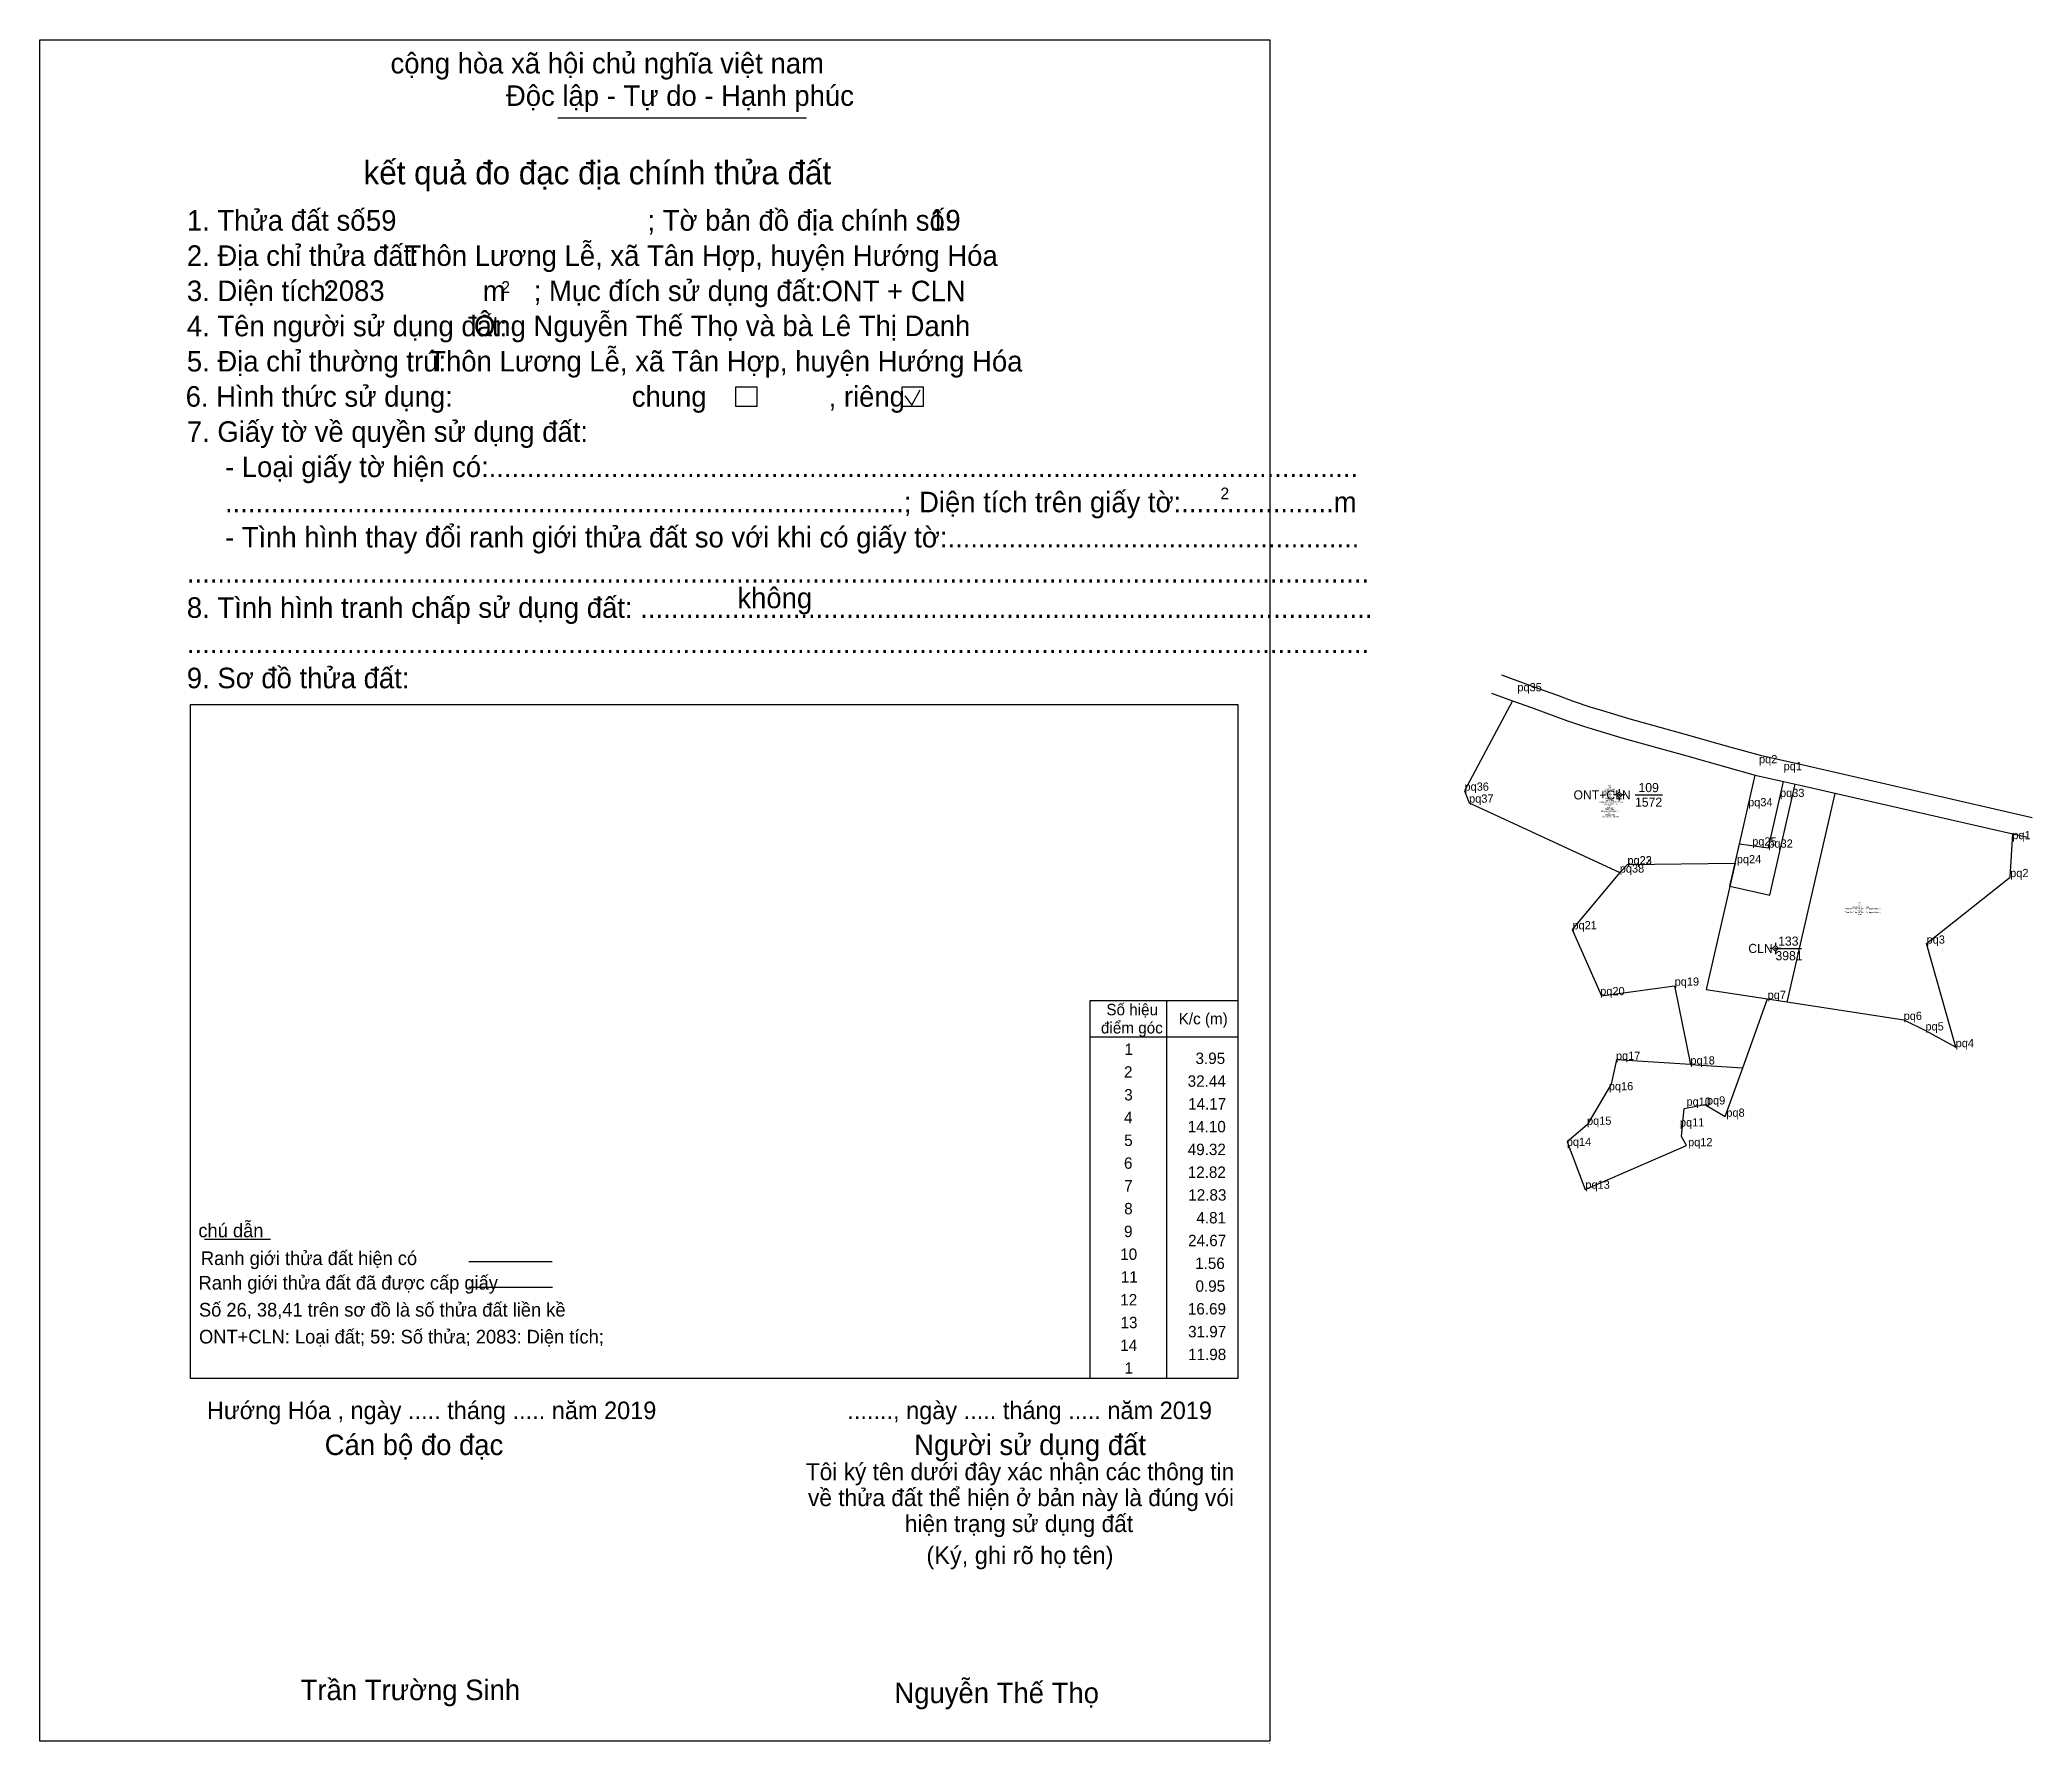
# Model space of a CAD drawing. Extents: x 548321 to 549167, y 1837474 to 1838042.
# Drawn here: x 548730 to 549167.4, y 1837575.9 to 1837950 of the extents above; entities that cross this region are included whole.
import ezdxf

# ---------------------------------------------------------------- set-up
doc = ezdxf.new("R2010")
doc.units = 0
for name, color, linetype in [('Level 10', 7, 'Continuous'), ('Level 11', 7, 'Continuous'), ('Level 12', 7, 'Continuous'), ('Level 13', 7, 'Continuous'), ('Level 15', 7, 'Continuous'), ('Level 17', 7, 'Continuous'), ('Level 2', 7, 'Continuous'), ('Level 4', 7, 'Continuous'), ('Level 6', 7, 'Continuous'), ('Level 63', 7, 'Continuous'), ('Level 7', 7, 'Continuous')]:
    doc.layers.add(name, color=color, linetype=linetype)

msp = doc.modelspace()

# ---------------------------------------------------------------- texts
at = {"layer": 'Level 12'}
for s, p in [('pq35', (549054.38, 1837807)), ('pq2', (549107.43, 1837791.21)), ('pq1', (549112.83, 1837789.68)), ('pq36', (549042.77, 1837785.19)), ('pq33', (549112.04, 1837783.81)), ('pq37', (549043.78, 1837782.56)), ('pq34', (549105.04, 1837781.76)), ('pq1', (549163.05, 1837774.54)), ('pq25', (549105.94, 1837773.15)), ('pq32', (549109.48, 1837772.68)), ('pq38', (549076.86, 1837767.21)), ('pq23', (549078.53, 1837769.02)), ('pq22', (549078.55, 1837768.98)), ('pq24', (549102.56, 1837769.26)), ('pq2', (549162.57, 1837766.22)), ('pq21', (549066.47, 1837754.76)), ('pq3', (549144.22, 1837751.61)), ('pq20', (549072.57, 1837740.29)), ('pq19', (549088.91, 1837742.38)), ('pq7', (549109.32, 1837739.46)), ('pq6', (549139.19, 1837734.86)), ('pq5', (549143.97, 1837732.55)), ('pq4', (549150.61, 1837728.88)), ('pq17', (549076.02, 1837726.1)), ('pq18', (549092.37, 1837725.08)), ('pq16', (549074.46, 1837719.42)), ('pq10', (549091.51, 1837716.04)), ('pq9', (549096, 1837716.3)), ('pq8', (549100.26, 1837713.61)), ('pq15', (549069.67, 1837711.84)), ('pq11', (549090.07, 1837711.47)), ('pq14', (549065.23, 1837707.21)), ('pq12', (549091.86, 1837707.14)), ('pq13', (549069.31, 1837697.8))]:
    msp.add_text(s, height=1.8, dxfattribs=at).set_placement(p)
at = {"layer": 'Level 13'}
for s, p in [('109', (549080.97, 1837784.87)), ('133', (549111.63, 1837751.16))]:
    msp.add_text(s, height=2, dxfattribs=at).set_placement(p)
at = {"layer": 'Level 15'}
for s, p in [('Nguyễn Công Hiệu', (549073.08, 1837784.94)), ('ONT+CLN', (549073.72, 1837785.34)), ('109', (549074.24, 1837785.74)), ('10', (549074.33, 1837786.14)), ('Công an tỉnh Bình Trị Thiên', (549072.43, 1837782.54)), ('Công an tỉnh Quảng Trị', (549072.73, 1837780.54)), ('Nguyễn Thị Thủy', (549073.21, 1837782.14)), ('Thôn Tân Hữu', (549073.42, 1837784.54)), ('Thôn Tân Hữu', (549073.42, 1837784.14)), ('191016827', (549073.65, 1837781.34)), ('191016916', (549073.66, 1837783.34)), ('09/6/1996', (549073.75, 1837780.94)), ('24/4/1985', (549073.76, 1837782.94)), ('1969', (549074.14, 1837783.74)), ('1970', (549074.14, 1837781.74)), ('Công an xã Tân Liên', (549072.95, 1837779.34)), ('09/11/2001', (549073.67, 1837779.74)), ('14/5', (549074.18, 1837780.14)), ('Thôn Tân Tiến, xã Tân Liên, huyện Hướng ', (549126.25, 1837759.11)), ('Hộ ông Trần Thanh', (549127.99, 1837759.51)), ('CLN', (549129.11, 1837759.91)), ('Hóa', (549129.15, 1837758.71)), ('133', (549129.17, 1837760.31)), ('10', (549129.26, 1837760.71)), ('Thôn Tân Tiến, xã Tân Liên, huyện Hướng ', (549126.25, 1837758.31)), ('Hóa', (549129.15, 1837757.91))]:
    msp.add_text(s, height=0.3, dxfattribs=at).set_placement(p)
at = {"layer": 'Level 2'}
for s, height, p in [('cộng hòa xã hội chủ nghĩa việt nam', 4.507, (548806.99, 1837942.64)), ('Độc lập - Tự do - Hạnh phúc', 4.507, (548832.33, 1837935.53)), ('kết quả đo đạc địa chính thửa đất', 5.1515, (548801.07, 1837918.3)), ('1. Thửa đất số:', 4.507, (548762.28, 1837908.13)), ('59', 4.51, (548801.59, 1837908.13)), ('; Tờ bản đồ địa chính số:', 4.507, (548863.4, 1837908.13)), ('19', 4.51, (548925.44, 1837908.19)), ('2. Địa chỉ thửa đất:', 4.507, (548762.28, 1837900.4)), ('Thôn Lương Lễ, xã Tân Hợp, huyện Hướng Hóa', 4.51, (548810.05, 1837900.4)), ('3. Diện tích:', 4.507, (548762.28, 1837892.67)), ('2083', 4.51, (548792.28, 1837892.71)), ('m', 4.51, (548827.25, 1837892.67)), ('2', 2.58, (548831.3, 1837894.48)), ('; Mục đích sử dụng đất:', 4.507, (548838.42, 1837892.67)), ('ONT + CLN', 4.507, (548901.62, 1837892.64)), ('Ông Nguyễn Thế Thọ và bà Lê Thị Danh', 4.51, (548825.31, 1837884.98)), ('4. Tên người sử dụng đất:', 4.507, (548762.28, 1837884.95)), ('5. Địa chỉ thường trú:', 4.507, (548762.28, 1837877.22)), ('Thôn Lương Lễ, xã Tân Hợp, huyện Hướng Hóa', 4.51, (548815.49, 1837877.22)), ('6. Hình thức sử dụng:', 4.507, (548762.02, 1837869.49)), ('chung                , riêng', 4.507, (548859.96, 1837869.49)), ('7. Giấy tờ về quyền sử dụng đất:', 4.507, (548762.28, 1837861.77)), ('     - Loại giấy tờ hiện có:..................................................................................................................', 4.50702, (548762.28, 1837854.04)), ('     .........................................................................................; Diện tích trên giấy tờ:....................m', 4.50702, (548762.28, 1837846.31)), ('2', 2.58, (548989.19, 1837849.15)), ('     - Tình hình thay đổi ranh giới thửa đất so với khi có giấy tờ:......................................................', 4.50702, (548762.28, 1837838.59)), ('...........................................................................................................................................................', 4.50702, (548762.28, 1837830.86)), ('không', 4.507, (548883.14, 1837825.26)), ('8. Tình hình tranh chấp sử dụng đất: ................................................................................................', 4.50702, (548762.28, 1837823.13)), ('...........................................................................................................................................................', 4.50702, (548762.28, 1837815.41)), ('9. Sơ đồ thửa đất:', 4.507, (548762.28, 1837807.68)), ('ONT+CLN', 2, (549066.71, 1837783.27)), ('CLN', 2, (549105.08, 1837749.56)), ('Hướng Hóa , ngày ..... tháng ..... năm 2019', 3.86, (548766.69, 1837647.22)), ('......., ngày ..... tháng ..... năm 2019', 3.86, (548907.28, 1837647.22)), ('Cán bộ đo đạc', 4.5073, (548792.54, 1837639.33)), ('Người sử dụng đất', 4.507, (548921.96, 1837639.33)), ('Tôi ký tên dưới đây xác nhận các thông tin', 3.7235, (548898.17, 1837633.82)), ('về thửa đất thể hiện ở bản này là đúng vói', 3.7235, (548898.65, 1837628.13)), ('hiện trạng sử dụng đất', 3.7235, (548919.9, 1837622.43)), ('(Ký, ghi rõ họ tên)', 3.8634, (548924.64, 1837615.41)), ('Trần Trường Sinh', 4.5073, (548787.26, 1837585.53)), ('Nguyễn Thế Thọ', 4.51, (548917.6, 1837584.87)), ('.', 1.29, (548999.75, 1837575.87))]:
    msp.add_text(s, height=height, dxfattribs=at).set_placement(p)
at = {"layer": 'Level 4'}
for s, p in [('1572', (549080.21, 1837781.67)), ('3981', (549111.05, 1837747.96))]:
    msp.add_text(s, height=2, dxfattribs=at).set_placement(p)
at = {"layer": 'Level 6'}
for s, p in [('chú dẫn', (548764.81, 1837687.14)), ('Ranh giới thửa đất hiện có ', (548765.36, 1837681.05)), ('Ranh giới thửa đất đã được cấp giấy', (548764.85, 1837675.67)), ('Số 26, 38,41 trên sơ đồ là số thửa đất liền kề', (548764.94, 1837669.74)), ('ONT+CLN: Loại đất; 59: Số thửa; 2083: Diện tích;', (548764.95, 1837663.83))]:
    msp.add_text(s, height=3, dxfattribs=at).set_placement(p)
at = {"layer": 'Level 63'}
for s, p in [('Số hiệu', (548964.15, 1837735.89)), ('điểm góc', (548962.97, 1837731.89)), ('K/c (m)', (548980.03, 1837733.89)), (' 1', (548967.22, 1837727.19)), (' 2', (548967.09, 1837722.19)), ('3.95', (548983.72, 1837725.19)), (' 3', (548967.15, 1837717.19)), ('32.44', (548982, 1837720.19)), ('14.17', (548982.09, 1837715.19)), (' 4', (548967.08, 1837712.19)), ('14.10', (548982, 1837710.19)), (' 5', (548967.13, 1837707.19)), ('49.32', (548982.01, 1837705.19)), (' 6', (548967.09, 1837702.19)), ('12.82', (548982.01, 1837700.19)), (' 7', (548967.13, 1837697.19)), ('12.83', (548982.13, 1837695.19)), (' 8', (548967.13, 1837692.19)), (' 9', (548967.1, 1837687.19)), ('4.81', (548983.91, 1837690.19)), (' 10', (548966.26, 1837682.19)), ('24.67', (548982.09, 1837685.19)), ('1.56', (548983.64, 1837680.19)), (' 11', (548966.4, 1837677.19)), ('0.95', (548983.72, 1837675.19)), (' 12', (548966.27, 1837672.19)), ('16.69', (548982.04, 1837670.19)), (' 13', (548966.33, 1837667.19)), ('31.97', (548982.09, 1837665.19)), (' 14', (548966.26, 1837662.19)), ('11.98', (548982.09, 1837660.19)), (' 1', (548967.22, 1837657.19))]:
    msp.add_text(s, height=2.5, dxfattribs=at).set_placement(p)

# ---------------------------------------------------------------- linework, layer by layer
at = {"layer": 'Level 10'}
for p, q in [((549048.71, 1837806.62), (549053.29, 1837804.95)), ((549117.75, 1837790.69), (549167.39, 1837779.34)), ((549117.75, 1837790.69), (549117.76, 1837790.69)), ((549102.16, 1837769.25), (549103.15, 1837773.52)), ((549163.12, 1837775.7), (549166.39, 1837774.95))]:
    msp.add_line(p, q, dxfattribs=at)
for points in [[(549050.92, 1837810.6), (549059.03, 1837807.66), (549063.17, 1837806.14), (549066.66, 1837804.86), (549070.3, 1837803.63), (549073.05, 1837802.76), (549079.1, 1837800.96), (549092.26, 1837797.3), (549096.58, 1837796.07), (549101.57, 1837794.65), (549107.66, 1837793), (549117.75, 1837790.69)], [(549053.29, 1837804.95), (549042.77, 1837785.19), (549043.78, 1837782.56), (549076.86, 1837767.21)], [(549053.29, 1837804.95), (549057.49, 1837803.43), (549065.17, 1837800.61), (549068.9, 1837799.35), (549071.73, 1837798.45), (549077.86, 1837796.64), (549091.05, 1837792.97), (549100.35, 1837790.32), (549106.62, 1837788.62), (549112.82, 1837787.2)], [(549103.15, 1837773.52), (549109.48, 1837772.68), (549112.82, 1837787.2)], [(549112.82, 1837787.2), (549116.75, 1837786.3), (549163.12, 1837775.7)], [(549076.86, 1837767.21), (549066.39, 1837754.73), (549072.88, 1837740.14), (549088.91, 1837742.38), (549092.37, 1837725.08), (549076.11, 1837726.13), (549074.96, 1837720.75), (549069.67, 1837711.84), (549065.33, 1837708.09), (549069.25, 1837697.61), (549091.51, 1837707.29), (549090.4, 1837709.29), (549090.96, 1837715.43), (549095.55, 1837716.33), (549100, 1837713.63), (549103.87, 1837724.34), (549109.32, 1837739.46), (549139.19, 1837734.86), (549143.97, 1837732.55), (549150.61, 1837728.88), (549144.22, 1837751.61), (549162.57, 1837766.22), (549163.12, 1837775.7)], [(549076.86, 1837767.21), (549078.55, 1837768.98), (549102.16, 1837769.25)]]:
    msp.add_lwpolyline(points, dxfattribs=at)
at = {"layer": 'Level 11'}
for p, q in [((549076.74, 1837785.52), (549076.74, 1837784.9)), ((549076.12, 1837784.27), (549075.49, 1837784.27)), ((549076.74, 1837784.9), (549076.12, 1837784.27)), ((549076.12, 1837784.27), (549076.74, 1837783.65)), ((549077.37, 1837784.27), (549076.74, 1837784.9)), ((549076.74, 1837783.65), (549077.37, 1837784.27)), ((549076.74, 1837783.65), (549076.74, 1837783.02)), ((549077.99, 1837784.27), (549077.37, 1837784.27)), ((549110.42, 1837750.56), (549109.8, 1837750.56)), ((549111.05, 1837751.18), (549110.42, 1837750.56)), ((549110.42, 1837750.56), (549111.05, 1837749.93)), ((549111.05, 1837751.81), (549111.05, 1837751.18)), ((549111.67, 1837750.56), (549111.05, 1837751.18)), ((549111.05, 1837749.93), (549111.67, 1837750.56)), ((549112.3, 1837750.56), (549111.67, 1837750.56)), ((549111.05, 1837749.93), (549111.05, 1837749.31))]:
    msp.add_line(p, q, dxfattribs=at)
for centre in [(549076.74, 1837784.27), (549111.05, 1837750.56)]:
    msp.add_circle(centre, 0.15, dxfattribs=at)
at = {"layer": 'Level 13'}
for p, q in [((549080.21, 1837784.27), (549086.27, 1837784.27)), ((549111.05, 1837750.56), (549116.75, 1837750.56))]:
    msp.add_line(p, q, dxfattribs=at)
at = {"layer": 'Level 17'}
msp.add_line((548766.14, 1837686.73), (548780.62, 1837686.73), dxfattribs=at)
at = {"layer": 'Level 2'}
for p, q in [((548730, 1837950.03), (548730, 1837950.03)), ((548843.73, 1837932.9), (548898.33, 1837932.9)), ((548921.42, 1837869.86), (548923.3, 1837873.21)), ((548919.89, 1837871.86), (548921.42, 1837869.86)), ((548763.11, 1837804.12), (548992.99, 1837804.12)), ((548763.11, 1837656.15), (548763.11, 1837804.12)), ((548992.99, 1837804.12), (548992.99, 1837656.15)), ((548992.99, 1837656.15), (548763.11, 1837656.15)), ((549000.02, 1837576.56), (549000.02, 1837576.56))]:
    msp.add_line(p, q, dxfattribs=at)
for points in [[(548730, 1837950.03), (549000.02, 1837950.03), (549000.02, 1837576.56), (548730, 1837576.56)], [(548882.8, 1837873.85), (548887.44, 1837873.85), (548887.44, 1837869.53), (548882.8, 1837869.53)], [(548919.29, 1837873.85), (548923.92, 1837873.85), (548923.92, 1837869.53), (548919.29, 1837869.53)]]:
    msp.add_lwpolyline(points, close=True, dxfattribs=at)
at = {"layer": 'Level 6'}
for p, q in [((548824.18, 1837681.81), (548842.46, 1837681.81)), ((548824.16, 1837676.18), (548842.56, 1837676.18))]:
    msp.add_line(p, q, dxfattribs=at)
at = {"layer": 'Level 63'}
for p, q in [((548977.38, 1837739.15), (548977.38, 1837656.15)), ((548977.38, 1837739.15), (548977.38, 1837656.15)), ((548960.58, 1837731.15), (548977.38, 1837731.15)), ((548977.38, 1837731.15), (548992.98, 1837731.15))]:
    msp.add_line(p, q, dxfattribs=at)
for points in [[(548977.38, 1837656.15), (548960.58, 1837656.15), (548960.58, 1837739.15), (548977.38, 1837739.15)], [(548977.38, 1837739.15), (548992.98, 1837739.15), (548992.98, 1837656.15), (548977.38, 1837656.15)]]:
    msp.add_lwpolyline(points, dxfattribs=at)
at = {"layer": 'Level 7'}
for p, q in [((549112.83, 1837789.68), (549112.83, 1837789.68)), ((549102.16, 1837769.25), (549106.62, 1837788.62)), ((549109.79, 1837762.25), (549115.39, 1837786.61)), ((549112.04, 1837783.81), (549112.04, 1837783.81)), ((549113.63, 1837738.79), (549124.16, 1837784.6)), ((549105.94, 1837773.15), (549105.94, 1837773.15)), ((549109.48, 1837772.68), (549109.48, 1837772.68)), ((549163.05, 1837774.54), (549163.05, 1837774.54)), ((549078.53, 1837769.02), (549078.53, 1837769.02)), ((549078.55, 1837768.98), (549078.55, 1837768.98)), ((549101.02, 1837764.26), (549102.16, 1837769.25)), ((549102.56, 1837769.26), (549102.56, 1837769.26)), ((549076.86, 1837767.21), (549076.86, 1837767.21)), ((549101.02, 1837764.26), (549109.79, 1837762.25)), ((549162.57, 1837766.22), (549162.57, 1837766.22)), ((549066.47, 1837754.76), (549066.47, 1837754.76)), ((549144.22, 1837751.61), (549144.22, 1837751.61)), ((549088.91, 1837742.38), (549088.91, 1837742.38)), ((549072.57, 1837740.29), (549072.57, 1837740.29)), ((549109.32, 1837739.46), (549109.32, 1837739.46)), ((549139.19, 1837734.86), (549139.19, 1837734.86)), ((549143.97, 1837732.55), (549143.97, 1837732.55)), ((549150.61, 1837728.88), (549150.61, 1837728.88)), ((549076.02, 1837726.1), (549076.02, 1837726.1)), ((549092.37, 1837725.08), (549092.37, 1837725.08)), ((549092.37, 1837725.08), (549103.87, 1837724.34)), ((549074.46, 1837719.42), (549074.46, 1837719.42)), ((549091.51, 1837716.04), (549091.51, 1837716.04)), ((549095.99, 1837716.29), (549095.99, 1837716.29)), ((549069.67, 1837711.84), (549069.67, 1837711.84)), ((549090.07, 1837711.47), (549090.07, 1837711.47)), ((549100.26, 1837713.61), (549100.26, 1837713.61)), ((549065.23, 1837707.21), (549065.23, 1837707.21)), ((549091.87, 1837707.14), (549091.87, 1837707.14)), ((549069.31, 1837697.8), (549069.31, 1837697.8))]:
    msp.add_line(p, q, dxfattribs=at)
msp.add_lwpolyline([(549102.16, 1837769.25), (549095.79, 1837741.54), (549109.32, 1837739.46)], dxfattribs=at)

msp.set_redraw_order([(e.dxf.handle, doc.entitydb.next_handle()) for e in msp.query("TEXT MTEXT ATTDEF DIMENSION ARC_DIMENSION")])  # texts and dimensions are drawn at this point

doc.saveas('drawing.dxf')
